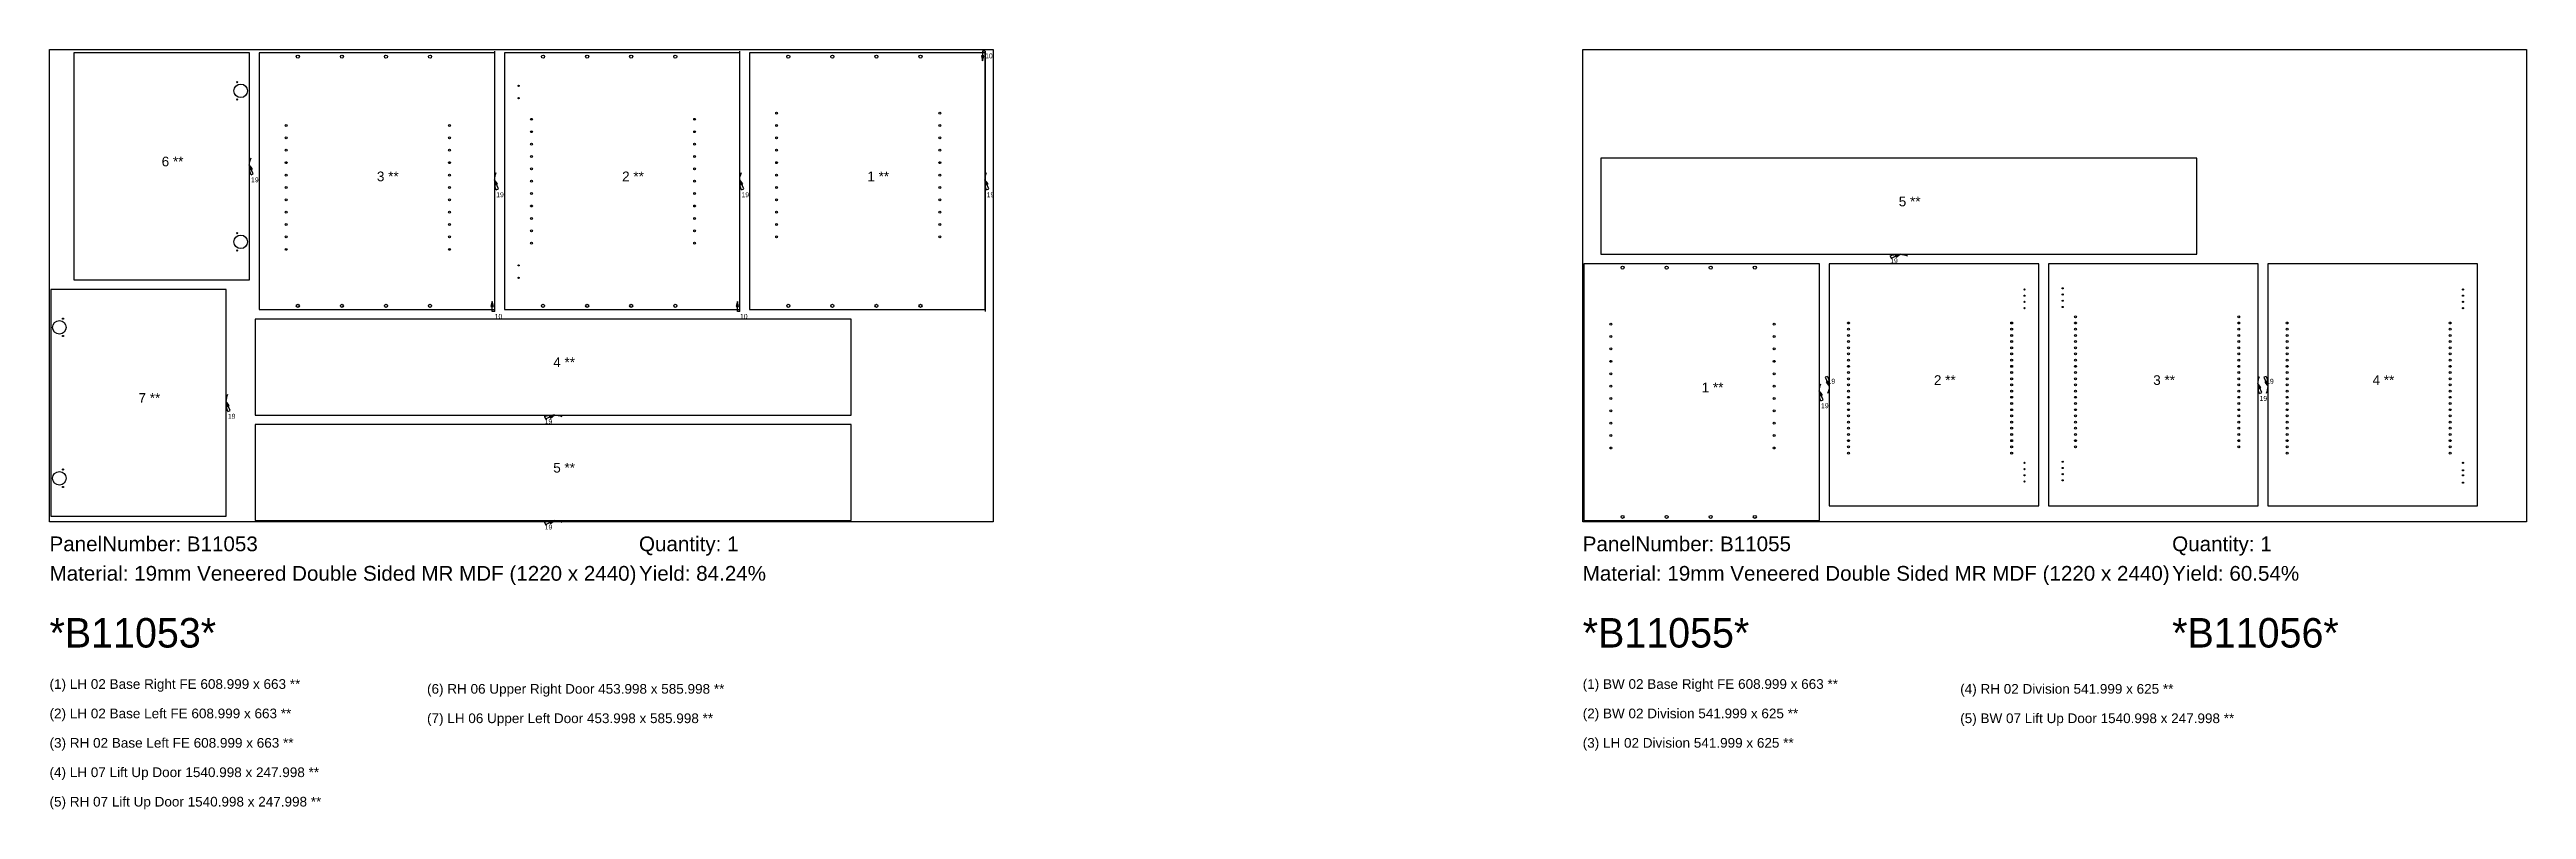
# Model space of a CAD drawing. Header units: inches. Extents: x -5 to 121280, y -1351 to 1225.
# Drawn here: x 102984 to 109388, y -743 to 1220 of the extents above; entities that cross this region are included whole.
import ezdxf

# ---------------------------------------------------------------- set-up
doc = ezdxf.new("R2010")
doc.units = ezdxf.units.IN
doc.header["$MEASUREMENT"] = 0
for name, color, linetype in [('BORDER_Z19P0RT1015', 7, 'Continuous'), ('NESTBORDER_Z19P0', 7, 'Continuous'), ('NESTTEXT', 1, 'Continuous'), ('PLINEDIRECTION', 6, 'Continuous'), ('ROUTE_Z10P0LT1016', 7, 'Continuous'), ('ROUTE_Z10P0RT1016', 7, 'Continuous'), ('VBORE_Z11P0', 3, 'Continuous'), ('VBORE_Z12P0', 3, 'Continuous'), ('VBORE_Z2P0', 3, 'Continuous')]:
    doc.layers.add(name, color=color, linetype=linetype)
doc.styles.add('BARCODE', font='3of9.TTF', dxfattribs={"height": 3})
doc.styles.get("Standard").update_dxf_attribs({"font": 'arial.ttf'})

msp = doc.modelspace()

# ---------------------------------------------------------------- texts
at = {"layer": 'NESTTEXT', "color": 1}
for s, height, p in [('6 **', 25, (103273.9, 918.3)), ('3 **', 25, (103830.4, 879.8)), ('2 **', 25, (104464.4, 879.8)), ('1 **', 25, (105098.4, 879.8)), ('5 **', 25, (107765.1, 815)), ('4 **', 25, (104286.3, 399.5)), ('7 **', 25, (103214, 307.3)), ('1 **', 25, (107255.5, 334.5)), ('2 **', 25, (107856, 353.5)), ('3 **', 25, (108423, 353.5)), ('4 **', 25, (108990, 353.5)), ('5 **', 25, (104286.3, 127)), ('PanelNumber: B11053', 38.1, (102984, -76.2)), ('Quantity: 1', 38.1, (104508, -76.2)), ('PanelNumber: B11055', 38.1, (106948, -76.2)), ('Quantity: 1', 38.1, (108472, -76.2)), ('Material: 19mm Veneered Double Sided MR MDF (1220 x 2440)', 38.1, (102984, -152.4)), ('Yield: 84.24%', 38.1, (104508, -152.4)), ('Material: 19mm Veneered Double Sided MR MDF (1220 x 2440)', 38.1, (106948, -152.4)), ('Yield: 60.54%', 38.1, (108472, -152.4)), ('(1) LH 02 Base Right FE 608.999 x 663 **', 25, (102984, -431.8)), ('(6) RH 06 Upper Right Door 453.998 x 585.998 **', 25, (103960, -444.3)), ('(1) BW 02 Base Right FE 608.999 x 663 **', 25, (106948, -431.8)), ('(4) RH 02 Division 541.999 x 625 **', 25, (107924, -444.3)), ('(2) LH 02 Base Left FE 608.999 x 663 **', 25, (102984, -507.8)), ('(7) LH 06 Upper Left Door 453.998 x 585.998 **', 25, (103960, -520.3)), ('(2) BW 02 Division 541.999 x 625 **', 25, (106948, -507.8)), ('(5) BW 07 Lift Up Door 1540.998 x 247.998 **', 25, (107924, -520.3)), ('(3) RH 02 Base Left FE 608.999 x 663 **', 25, (102984, -583.8)), ('(3) LH 02 Division 541.999 x 625 **', 25, (106948, -583.8)), ('(4) LH 07 Lift Up Door 1540.998 x 247.998 **', 25, (102984, -659.8)), ('(5) RH 07 Lift Up Door 1540.998 x 247.998 **', 25, (102984, -735.8))]:
    msp.add_text(s, height=height, dxfattribs=at).set_placement(p)
at = {"layer": 'NESTTEXT', "color": 1, "style": 'BARCODE'}
for s, p in [('*B11053*', (102984, -325.1)), ('*B11055*', (106948, -325.1)), ('*B11056*', (108472, -325.1))]:
    msp.add_text(s, height=76.2, dxfattribs=at).set_placement(p)
at = {"layer": 'PLINEDIRECTION', "color": 6}
for s, p in [('10', (105402.9, 1197.3)), ('19', (103504.9, 877.1)), ('19', (104138.9, 838.6)), ('19', (104772.9, 838.6)), ('19', (105406.9, 838.6)), ('19', (107742.9, 668)), ('10', (104134.9, 524.3)), ('10', (104768.9, 524.3)), ('19', (107581, 356.7)), ('19', (108698, 312.3)), ('19', (108715, 356.7)), ('19', (103445, 266.1)), ('19', (104264.1, 252.5)), ('19', (107564, 293.3)), ('19', (104264.1, -20))]:
    msp.add_text(s, height=12.7, dxfattribs=at).set_placement(p)

# ---------------------------------------------------------------- linework, layer by layer
at = {"layer": 'BORDER_Z19P0RT1015', "color": 2}
for points in [[(103504.9, 896.1, -0.103855), (103500.9, 915.1), (103500.9, 1211.3), (103046.9, 1211.3), (103046.9, 625.3), (103500.9, 625.3), (103500.9, 921.5, -0.103855), (103504.9, 940.5)], [(104138.9, 857.6, -0.103855), (104134.9, 876.6), (104134.9, 1211.3), (103525.9, 1211.3), (103525.9, 548.3), (104134.9, 548.3), (104134.9, 883, -0.103855), (104138.9, 902)], [(104772.9, 857.6, -0.103855), (104768.9, 876.6), (104768.9, 1211.3), (104159.9, 1211.3), (104159.9, 548.3), (104768.9, 548.3), (104768.9, 883, -0.103855), (104772.9, 902)], [(105406.9, 857.6, -0.103855), (105402.9, 876.6), (105402.9, 1211.3), (104793.9, 1211.3), (104793.9, 548.3), (105402.9, 548.3), (105402.9, 883, -0.103855), (105406.9, 902)], [(107742.9, 687, -0.103855), (107761.9, 691), (108535.6, 691), (108535.6, 939), (106994.6, 939), (106994.6, 691), (107768.3, 691, -0.103855), (107787.3, 687)], [(107564, 312.3, -0.103855), (107560, 331.3), (107560, 666), (106951, 666), (106951, 3), (107560, 3), (107560, 337.7, -0.103855), (107564, 356.7)], [(107581, 375.7, -0.103855), (107585, 356.7), (107585, 41), (108127, 41), (108127, 666), (107585, 666), (107585, 350.3, -0.103855), (107581, 331.3)], [(108698, 331.3, -0.103855), (108694, 350.3), (108694, 666), (108152, 666), (108152, 41), (108694, 41), (108694, 356.7, -0.103855), (108698, 375.7)], [(108715, 375.7, -0.103855), (108719, 356.7), (108719, 41), (109261, 41), (109261, 666), (108719, 666), (108719, 350.3, -0.103855), (108715, 331.3)], [(103445, 285.1, -0.103855), (103441, 304.1), (103441, 600.3), (102987, 600.3), (102987, 14.3), (103441, 14.3), (103441, 310.5, -0.103855), (103445, 329.5)], [(104264.1, 271.5, -0.103855), (104283.1, 275.5), (105056.8, 275.5), (105056.8, 523.5), (103515.8, 523.5), (103515.8, 275.5), (104289.5, 275.5, -0.103855), (104308.5, 271.5)], [(104264.1, -1, -0.103855), (104283.1, 3), (105056.8, 3), (105056.8, 251), (103515.8, 251), (103515.8, 3), (104289.5, 3, -0.103855), (104308.5, -1)]]:
    msp.add_lwpolyline(points, format="xyb", dxfattribs=at)
at = {"layer": 'NESTBORDER_Z19P0', "color": 2}
for points in [[(102984, 0), (102984, 1220), (105424, 1220), (105424, 0)], [(106948, 0), (106948, 1220), (109388, 1220), (109388, 0)]]:
    msp.add_lwpolyline(points, close=True, dxfattribs=at)
at = {"layer": 'PLINEDIRECTION', "color": 6}
for points in [[(105402.9, 1216.3), (105396.5, 1216.3), (105396.5, 1190.9), (105399.7, 1203.6), (105393.3, 1203.6), (105396.5, 1190.9), (105398.1, 1203.6), (105394.9, 1203.6), (105396.5, 1190.9)], [(103504.9, 896.1), (103510.7, 898.6), (103500.5, 921.9), (103502.7, 909), (103508.5, 911.5), (103500.5, 921.9), (103504.1, 909.6), (103507, 910.9), (103500.5, 921.9)], [(104138.9, 857.6), (104144.7, 860.1), (104134.5, 883.4), (104136.7, 870.5), (104142.5, 873), (104134.5, 883.4), (104138.1, 871.1), (104141, 872.4), (104134.5, 883.4)], [(104772.9, 857.6), (104778.7, 860.1), (104768.5, 883.4), (104770.7, 870.5), (104776.5, 873), (104768.5, 883.4), (104772.1, 871.1), (104775, 872.4), (104768.5, 883.4)], [(105406.9, 857.6), (105412.7, 860.1), (105402.5, 883.4), (105404.7, 870.5), (105410.5, 873), (105402.5, 883.4), (105406.1, 871.1), (105409, 872.4), (105402.5, 883.4)], [(107742.9, 687), (107745.5, 681.2), (107768.7, 691.4), (107755.8, 689.2), (107758.4, 683.4), (107768.7, 691.4), (107756.4, 687.7), (107757.7, 684.8), (107768.7, 691.4)], [(104134.9, 543.3), (104128.5, 543.3), (104128.5, 568.7), (104125.3, 556), (104131.7, 556), (104128.5, 568.7), (104126.9, 556), (104130.1, 556), (104128.5, 568.7)], [(104768.9, 543.3), (104762.5, 543.3), (104762.5, 568.7), (104759.3, 556), (104765.7, 556), (104762.5, 568.7), (104760.9, 556), (104764.1, 556), (104762.5, 568.7)], [(107564, 312.3), (107569.8, 314.8), (107559.6, 338.1), (107561.8, 325.2), (107567.6, 327.7), (107559.6, 338.1), (107563.3, 325.8), (107566.2, 327.1), (107559.6, 338.1)], [(107581, 375.7), (107575.2, 373.2), (107585.4, 349.9), (107583.2, 362.8), (107577.4, 360.3), (107585.4, 349.9), (107581.7, 362.2), (107578.8, 360.9), (107585.4, 349.9)], [(108698, 331.3), (108703.8, 333.8), (108693.6, 357.1), (108695.8, 344.2), (108701.6, 346.7), (108693.6, 357.1), (108697.2, 344.8), (108700.2, 346.1), (108693.6, 357.1)], [(108715, 375.7), (108709.2, 373.2), (108719.4, 349.9), (108717.2, 362.8), (108711.4, 360.3), (108719.4, 349.9), (108715.7, 362.2), (108712.8, 360.9), (108719.4, 349.9)], [(103445, 285.1), (103450.8, 287.6), (103440.6, 310.9), (103442.8, 298), (103448.6, 300.5), (103440.6, 310.9), (103444.3, 298.6), (103447.2, 299.9), (103440.6, 310.9)], [(104264.1, 271.5), (104266.6, 265.7), (104289.9, 275.9), (104277, 273.7), (104279.5, 267.9), (104289.9, 275.9), (104277.6, 272.3), (104278.9, 269.4), (104289.9, 275.9)], [(104264.1, -1), (104266.6, -6.8), (104289.9, 3.4), (104277, 1.2), (104279.5, -4.6), (104289.9, 3.4), (104277.6, -0.3), (104278.9, -3.2), (104289.9, 3.4)]]:
    msp.add_lwpolyline(points, dxfattribs=at)
at = {"layer": 'ROUTE_Z10P0LT1016', "color": 3}
for points in [[(104134.9, 543.3), (104134.9, 1216.3)], [(104768.9, 543.3), (104768.9, 1216.3)]]:
    msp.add_lwpolyline(points, dxfattribs=at)
at = {"layer": 'ROUTE_Z10P0RT1016', "color": 3}
msp.add_lwpolyline([(105402.9, 1216.3), (105402.9, 543.3)], dxfattribs=at)
at = {"layer": 'VBORE_Z11P0', "color": 3}
for centre in [(103595.9, 1023.8), (104017.9, 1023.8), (104229.9, 1039.8), (104651.9, 1039.8), (104863.9, 1055.8), (104863.9, 1023.8), (105285.9, 1055.8), (105285.9, 1023.8), (103595.9, 991.8), (103595.9, 959.8), (104017.9, 991.8), (104017.9, 959.8), (104229.9, 1007.8), (104229.9, 975.8), (104651.9, 1007.8), (104651.9, 975.8), (104863.9, 991.8), (104863.9, 959.8), (105285.9, 991.8), (105285.9, 959.8), (103595.9, 927.8), (103595.9, 895.8), (104017.9, 927.8), (104017.9, 895.8), (104229.9, 943.8), (104229.9, 911.8), (104651.9, 943.8), (104651.9, 911.8), (104863.9, 927.8), (104863.9, 895.8), (105285.9, 927.8), (105285.9, 895.8), (103595.9, 863.8), (103595.9, 831.8), (104017.9, 863.8), (104017.9, 831.8), (104229.9, 879.8), (104229.9, 847.8), (104651.9, 879.8), (104651.9, 847.8), (104863.9, 863.8), (104863.9, 831.8), (105285.9, 863.8), (105285.9, 831.8), (103595.9, 799.8), (103595.9, 767.8), (104017.9, 799.8), (104017.9, 767.8), (104229.9, 815.8), (104229.9, 783.8), (104651.9, 815.8), (104651.9, 783.8), (104863.9, 799.8), (104863.9, 767.8), (105285.9, 799.8), (105285.9, 767.8), (103595.9, 735.8), (103595.9, 703.8), (104017.9, 735.8), (104017.9, 703.8), (104229.9, 751.8), (104229.9, 719.8), (104651.9, 751.8), (104651.9, 719.8), (104863.9, 735.8), (105285.9, 735.8), (107021, 510.5), (107443, 510.5), (107635, 513.5), (108057, 513.5), (108222, 513.5), (108644, 513.5), (107021, 478.5), (107021, 446.5), (107443, 478.5), (107443, 446.5), (107635, 481.5), (107635, 449.5), (108057, 481.5), (108057, 449.5), (108222, 481.5), (108222, 449.5), (108644, 481.5), (108644, 449.5), (108769, 497.5), (108769, 465.5), (109191, 497.5), (109191, 465.5), (107021, 414.5), (107021, 382.5), (107443, 414.5), (107443, 382.5), (107635, 417.5), (107635, 385.5), (108057, 417.5), (108057, 385.5), (108222, 417.5), (108222, 385.5), (108644, 417.5), (108644, 385.5), (108769, 433.5), (108769, 401.5), (109191, 433.5), (109191, 401.5), (107021, 350.5), (107021, 318.5), (107443, 350.5), (107443, 318.5), (107635, 353.5), (107635, 321.5), (108057, 353.5), (108057, 321.5), (108222, 353.5), (108222, 321.5), (108644, 353.5), (108644, 321.5), (108769, 369.5), (108769, 337.5), (109191, 369.5), (109191, 337.5), (107021, 286.5), (107021, 254.5), (107443, 286.5), (107443, 254.5), (107635, 289.5), (107635, 257.5), (108057, 289.5), (108057, 257.5), (108222, 289.5), (108222, 257.5), (108644, 289.5), (108644, 257.5), (108769, 305.5), (108769, 273.5), (109191, 305.5), (109191, 273.5), (107021, 222.5), (107021, 190.5), (107443, 222.5), (107443, 190.5), (107635, 225.5), (107635, 193.5), (108057, 225.5), (108057, 193.5), (108222, 225.5), (108222, 193.5), (108644, 225.5), (108644, 193.5), (108769, 241.5), (108769, 209.5), (109191, 241.5), (109191, 209.5), (108769, 177.5), (109191, 177.5)]:
    msp.add_circle(centre, 2.5, dxfattribs=at)
at = {"layer": 'VBORE_Z11P0', "color": 1}
for centre in [(108222, 529.5), (108644, 529.5), (108769, 513.5), (109191, 513.5), (107635, 497.5), (107635, 465.5), (108057, 497.5), (108057, 465.5), (108222, 497.5), (108222, 465.5), (108644, 497.5), (108644, 465.5), (108769, 481.5), (108769, 449.5), (109191, 481.5), (109191, 449.5), (107635, 433.5), (107635, 401.5), (108057, 433.5), (108057, 401.5), (108222, 433.5), (108222, 401.5), (108644, 433.5), (108644, 401.5), (108769, 417.5), (108769, 385.5), (109191, 417.5), (109191, 385.5), (107635, 369.5), (107635, 337.5), (108057, 369.5), (108057, 337.5), (108222, 369.5), (108222, 337.5), (108644, 369.5), (108644, 337.5), (108769, 353.5), (108769, 321.5), (109191, 353.5), (109191, 321.5), (107635, 305.5), (107635, 273.5), (108057, 305.5), (108057, 273.5), (108222, 305.5), (108222, 273.5), (108644, 305.5), (108644, 273.5), (108769, 289.5), (108769, 257.5), (109191, 289.5), (109191, 257.5), (107635, 241.5), (107635, 209.5), (108057, 241.5), (108057, 209.5), (108222, 241.5), (108222, 209.5), (108644, 241.5), (108644, 209.5), (108769, 225.5), (108769, 193.5), (109191, 225.5), (109191, 193.5), (107635, 177.5), (108057, 177.5)]:
    msp.add_circle(centre, 2.5, dxfattribs=at)
at = {"layer": 'VBORE_Z12P0', "color": 3}
for centre in [(103625.9, 1201.8), (103739.9, 1201.8), (103853.9, 1201.8), (103967.9, 1201.8), (104259.9, 1201.8), (104373.9, 1201.8), (104487.9, 1201.8), (104601.9, 1201.8), (104893.9, 1201.8), (105007.9, 1201.8), (105121.9, 1201.8), (105235.9, 1201.8), (107051, 656.5), (107165, 656.5), (107279, 656.5), (107393, 656.5), (103625.9, 557.8), (103739.9, 557.8), (103853.9, 557.8), (103967.9, 557.8), (104259.9, 557.8), (104373.9, 557.8), (104487.9, 557.8), (104601.9, 557.8), (104893.9, 557.8), (105007.9, 557.8), (105121.9, 557.8), (105235.9, 557.8), (107051, 12.5), (107165, 12.5), (107279, 12.5), (107393, 12.5)]:
    msp.add_circle(centre, 4, dxfattribs=at)
at = {"layer": 'VBORE_Z2P0', "color": 3}
for centre, radius in [((103478.4, 1113.3), 17.5), ((103468.9, 1135.8), 1.5), ((103468.9, 1090.8), 1.5), ((104196.9, 1126.3), 1.5), ((104196.9, 1094.3), 1.5), ((103478.4, 723.3), 17.5), ((103468.9, 745.8), 1.5), ((103468.9, 700.8), 1.5), ((104196.9, 662.3), 1.5), ((104196.9, 630.3), 1.5), ((108090, 600), 1.5), ((108189, 603), 1.5), ((109224, 584), 1.5), ((103009.5, 502.3), 17.5), ((103019, 524.8), 1.5), ((108090, 568), 1.5), ((108189, 571), 1.5), ((109224, 552), 1.5), ((103019, 479.8), 1.5), ((103009.5, 112.3), 17.5), ((103019, 134.8), 1.5), ((108090, 136), 1.5), ((108189, 139), 1.5), ((109224, 152), 1.5), ((103019, 89.8), 1.5), ((108090, 104), 1.5), ((108189, 107), 1.5), ((109224, 120), 1.5)]:
    msp.add_circle(centre, radius, dxfattribs=at)
at = {"layer": 'VBORE_Z2P0', "color": 1}
for centre in [(108090, 584), (108189, 587), (109224, 600), (108090, 552), (108189, 555), (109224, 568), (108090, 152), (108189, 155), (109224, 133), (108090, 120), (108189, 123), (109224, 101)]:
    msp.add_circle(centre, 1.5, dxfattribs=at)

msp.set_redraw_order([(e.dxf.handle, doc.entitydb.next_handle()) for e in msp.query("TEXT MTEXT ATTDEF DIMENSION ARC_DIMENSION")])  # texts and dimensions are drawn at this point

doc.saveas('drawing.dxf')
